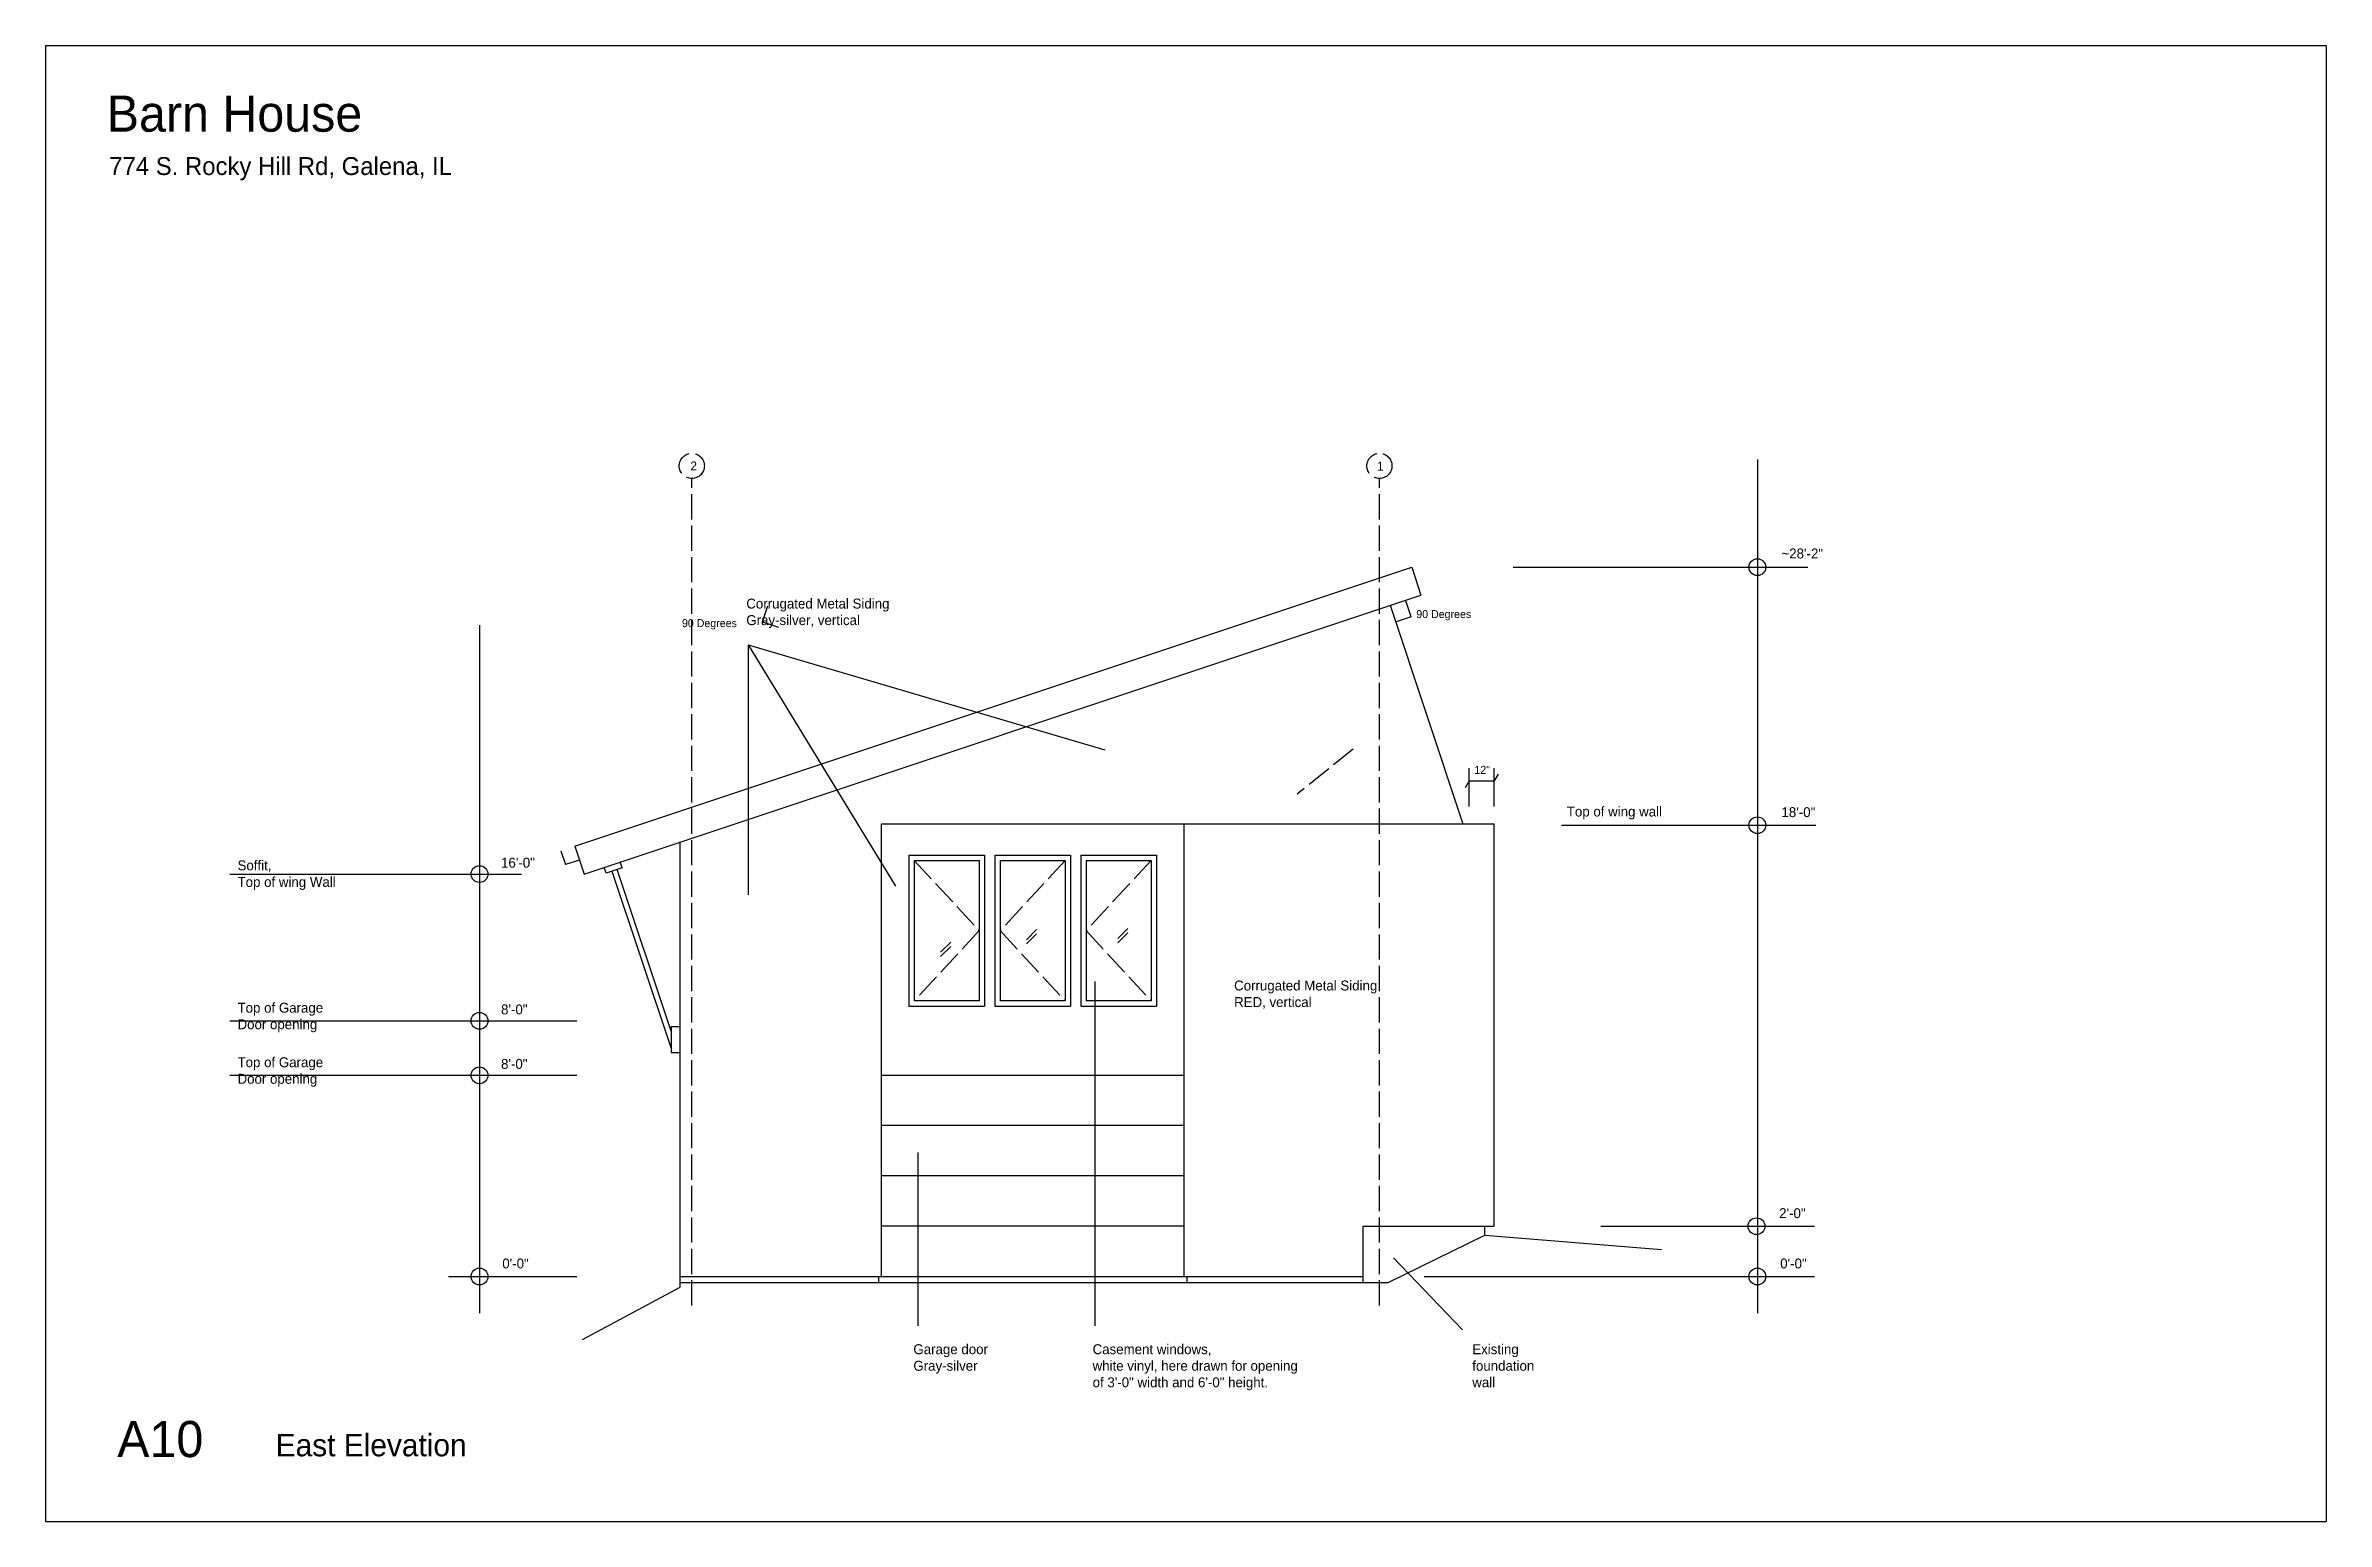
# Model space of a CAD drawing. Header units: inches. Extents: x 967 to 5652, y 0 to 2983.
# Drawn here: x 967 to 2055, y 0 to 704 of the extents above; entities that cross this region are included whole.
import ezdxf

# ---------------------------------------------------------------- set-up
doc = ezdxf.new("R2010")
doc.units = ezdxf.units.IN
doc.header["$MEASUREMENT"] = 0
doc.linetypes.add('ACAD_ISO02W100', pattern=[15, 12, -3])
for name, color, linetype in [('const', 7, 'Continuous'), ('e1', 7, 'Continuous'), ('e2', 251, 'Continuous'), ('glassSwing', 172, 'ACAD_ISO02W100'), ('grid', 252, 'ACAD_ISO02W100'), ('millwork', 253, 'Continuous'), ('soffit', 253, 'ACAD_ISO02W100'), ('walls', 7, 'Continuous')]:
    doc.layers.add(name, color=color, linetype=linetype)

msp = doc.modelspace()

# ---------------------------------------------------------------- texts
at = {"layer": 'const', "attachment_point": 1}
for s, insert, char_height, width in [('Barn House', (996.1, 680.2), 17.26, 6582.049), ('774 S. Rocky Hill Rd, Galena, IL', (997.3, 650.8), 8.525, 3250.395), ('2', (1274.5, 505.6), 4.26, 1625.197), ('1', (1602.1, 505.5), 4.26, 1625.197), ('~28\'-2"', (1795, 464.1), 4.74, 1805.775), ('Corrugated Metal Siding^JGray-silver, vertical', (1301.2, 440.2), 4.736, 1805.775), ('90 Degrees', (1270.5, 430.4), 3.79, 1444.62), ('90 Degrees', (1620.8, 434.7), 3.79, 1444.62), ('12"', (1648.5, 360.4), 3.79, 1444.62), ('Top of wing wall', (1692.6, 341), 4.736, 1805.775), ('18\'-0"', (1795, 340.7), 4.74, 1805.775), ('16\'-0"', (1184.2, 316.6), 4.74, 1805.775), ('Soffit,^JTop of wing Wall', (1058.5, 315.3), 4.736, 1805.775), ('Corrugated Metal Siding^JRED, vertical', (1533.9, 258), 4.736, 1805.775), ('Top of Garage^JDoor opening', (1058.5, 247.4), 4.736, 1805.775), ('8\'-0"', (1184.2, 246.6), 4.74, 1805.775), ('Top of Garage^JDoor opening', (1058.5, 221.4), 4.736, 1805.775), ('8\'-0"', (1184.2, 220.6), 4.74, 1805.775), ('2\'-0"', (1793.9, 149.4), 4.74, 1805.775), ('0\'-0"', (1184.8, 125.4), 4.74, 1805.775), ('0\'-0"', (1794.4, 125.4), 4.74, 1805.775), ('Garage door^JGray-silver', (1380.9, 84.5), 4.736, 1805.775), ('Casement windows,^Jwhite vinyl, here drawn for opening^Jof 3\'-0" width and 6\'-0" height.', (1466.4, 84.5), 4.736, 1805.775), ('Existing^Jfoundation^Jwall', (1647.5, 84.5), 4.736, 1805.775), ('A10', (1001.1, 47.9), 17.26, 6582.049), ('East Elevation', (1076.7, 41.7), 10.656, 4062.993)]:
    msp.add_mtext(s, dxfattribs=dict(at, insert=insert, char_height=char_height, width=width))

# ---------------------------------------------------------------- linework, layer by layer
for p, q in [((966.9, 704), (2054.9, 704)), ((966.9, 704), (966.9, 0)), ((2054.9, 704), (2054.9, 0)), ((966.9, 0), (2054.9, 0))]:
    msp.add_line(p, q)
at = {"layer": 'const'}
for p, q in [((1646, 353.2), (1644.1, 349.9)), ((1659.9, 356.5), (1658, 353.2))]:
    msp.add_line(p, q, dxfattribs=at)
at = {"layer": 'e1'}
for p, q in [((1618.6, 455.2), (1623, 441.9)), ((1608.3, 437), (1643, 332.8)), ((1365.7, 212.8), (1365.7, 332.8)), ((1365.7, 332.8), (1658, 332.8)), ((1510, 116.8), (1510, 332.8)), ((1212.7, 319.9), (1215, 313.3)), ((1219.4, 322.1), (1223.8, 308.8)), ((1365.7, 212.8), (1510, 212.8)), ((1653.5, 140.8), (1658, 140.8)), ((1511.5, 113.8), (1511.5, 116.8))]:
    msp.add_line(p, q, dxfattribs=at)
at = {"layer": 'e2'}
for p, q in [((1783.5, 506.6), (1783.5, 99.4)), ((1667, 455.2), (1807.5, 455.2)), ((1309, 429.1), (1311.5, 436.7)), ((1618.4, 431.5), (1615.8, 439.1)), ((1173.9, 427.5), (1173.9, 99.4)), ((1309, 429.1), (1316.6, 426.6)), ((1618.4, 431.5), (1610.8, 429)), ((1302.1, 418.2), (1302.1, 298.9)), ((1302.1, 418.2), (1372.3, 303.1)), ((1302.1, 418.2), (1472.3, 368)), ((1646, 341.1), (1646, 359.3)), ((1658, 341.1), (1658, 359.3)), ((1646, 353.2), (1658, 353.2)), ((1690, 332.1), (1811.4, 332.1)), ((1378.8, 317.8), (1414.8, 317.8)), ((1378.8, 317.8), (1378.8, 245.8)), ((1414.8, 317.8), (1414.8, 245.8)), ((1419.8, 317.8), (1455.8, 317.8)), ((1419.8, 317.8), (1419.8, 245.8)), ((1455.8, 317.8), (1455.8, 245.8)), ((1460.8, 317.8), (1496.8, 317.8)), ((1460.8, 317.8), (1460.8, 245.8)), ((1496.8, 317.8), (1496.8, 245.8)), ((1054.9, 308.8), (1194, 308.8)), ((1234.3, 309.2), (1233.4, 312)), ((1241.9, 311.7), (1234.3, 309.2)), ((1265.3, 225.9), (1237.2, 310.1)), ((1265.3, 233.8), (1239.6, 310.9)), ((1241.9, 311.7), (1241, 314.6)), ((1381.3, 315.3), (1381.3, 248.3)), ((1381.3, 315.3), (1412.3, 315.3)), ((1412.3, 315.3), (1412.3, 248.3)), ((1422.3, 315.3), (1422.3, 248.3)), ((1422.3, 315.3), (1453.3, 315.3)), ((1453.3, 315.3), (1453.3, 248.3)), ((1463.3, 315.3), (1463.3, 248.3)), ((1463.3, 315.3), (1494.3, 315.3)), ((1494.3, 315.3), (1494.3, 248.3)), ((1393.9, 271.5), (1398.7, 276.3)), ((1393.9, 269.5), (1398.7, 274.3)), ((1434.9, 277.5), (1439.7, 282.3)), ((1434.9, 275.5), (1439.7, 280.3)), ((1478.4, 278), (1483.2, 282.8)), ((1478.4, 276), (1483.2, 280.8)), ((1467.4, 257.6), (1467.4, 93.3)), ((1378.8, 245.8), (1414.8, 245.8)), ((1412.3, 248.3), (1381.3, 248.3)), ((1419.8, 245.8), (1455.8, 245.8)), ((1453.3, 248.3), (1422.3, 248.3)), ((1460.8, 245.8), (1496.8, 245.8)), ((1494.3, 248.3), (1463.3, 248.3)), ((1054.9, 238.8), (1220.3, 238.8)), ((1054.9, 212.8), (1220.3, 212.8)), ((1510, 188.8), (1365.7, 188.8)), ((1383.1, 176), (1383.1, 93.3)), ((1510, 164.8), (1365.7, 164.8)), ((1510, 140.8), (1365.7, 140.8)), ((1595.5, 140.8), (1653.5, 140.8)), ((1595.5, 113.8), (1595.5, 140.8)), ((1624.6, 140.9), (1643, 140.9)), ((1708.9, 140.9), (1810.8, 140.9)), ((1642.8, 91.4), (1609.9, 125.7)), ((1159.2, 116.8), (1220.3, 116.8)), ((1269.7, 116.8), (1511.2, 116.8)), ((1364.3, 116.8), (1364.3, 113.8)), ((1511.2, 116.8), (1595.5, 116.8)), ((1511.2, 116.8), (1595.5, 116.8)), ((1624.6, 116.8), (1810.8, 116.8))]:
    msp.add_line(p, q, dxfattribs=at)
for centre, radius in [((1783.5, 455.2), 4), ((1783.5, 332.1), 4), ((1173.9, 308.8), 4), ((1173.9, 238.8), 4), ((1173.9, 212.8), 4), ((1510, 212.8), 4.547473508864641e-13), ((1783.1, 140.8), 4), ((1173.9, 116.8), 4), ((1783.5, 116.8), 4)]:
    msp.add_circle(centre, radius, dxfattribs=at)
at = {"layer": 'glassSwing'}
msp.add_line((1590.7, 368.4), (1564, 346.9), dxfattribs=at)
msp.add_line((1590.7, 368.4), (1564, 346.9), dxfattribs=at)
at = {"layer": 'grid'}
for p, q in [((1275.2, 103), (1275.2, 497.5)), ((1603.2, 103), (1603.2, 497.5))]:
    msp.add_line(p, q, dxfattribs=at)
for centre in [(1275.2, 503.5), (1603.2, 503.5)]:
    msp.add_circle(centre, 6, dxfattribs=at)
at = {"layer": 'millwork'}
for p, q in [((1265.3, 236.1), (1265.3, 223.6)), ((1265.3, 236.1), (1269.7, 236.1)), ((1265.3, 223.6), (1269.7, 223.6))]:
    msp.add_line(p, q, dxfattribs=at)
at = {"layer": 'soffit'}
for p, q in [((1381.3, 315.3), (1412.3, 281.8)), ((1453.3, 315.3), (1422.3, 281.8)), ((1494.3, 315.3), (1463.3, 281.8)), ((1412.3, 281.8), (1381.3, 248.3)), ((1422.3, 281.8), (1453.3, 248.3)), ((1463.3, 281.8), (1494.3, 248.3))]:
    msp.add_line(p, q, dxfattribs=at)
at = {"layer": 'walls'}
for p, q in [((1219.4, 322.1), (1618.6, 455.2)), ((1223.8, 308.8), (1623, 441.9)), ((1658, 140.8), (1658, 332.8)), ((1269.7, 111.8), (1269.7, 324.2)), ((1221.6, 315.5), (1215, 313.3)), ((1365.7, 116.8), (1365.7, 212.8)), ((1607.1, 113.8), (1653.5, 136.6)), ((1653.5, 136.6), (1653.5, 140.8)), ((1653.5, 136.6), (1737.7, 129.7)), ((1223.1, 86.8), (1269.7, 111.8)), ((1607.1, 113.8), (1269.7, 113.8))]:
    msp.add_line(p, q, dxfattribs=at)

msp.set_redraw_order([(e.dxf.handle, doc.entitydb.next_handle()) for e in msp.query("TEXT MTEXT ATTDEF DIMENSION ARC_DIMENSION")])  # texts and dimensions are drawn at this point

doc.saveas('drawing.dxf')
